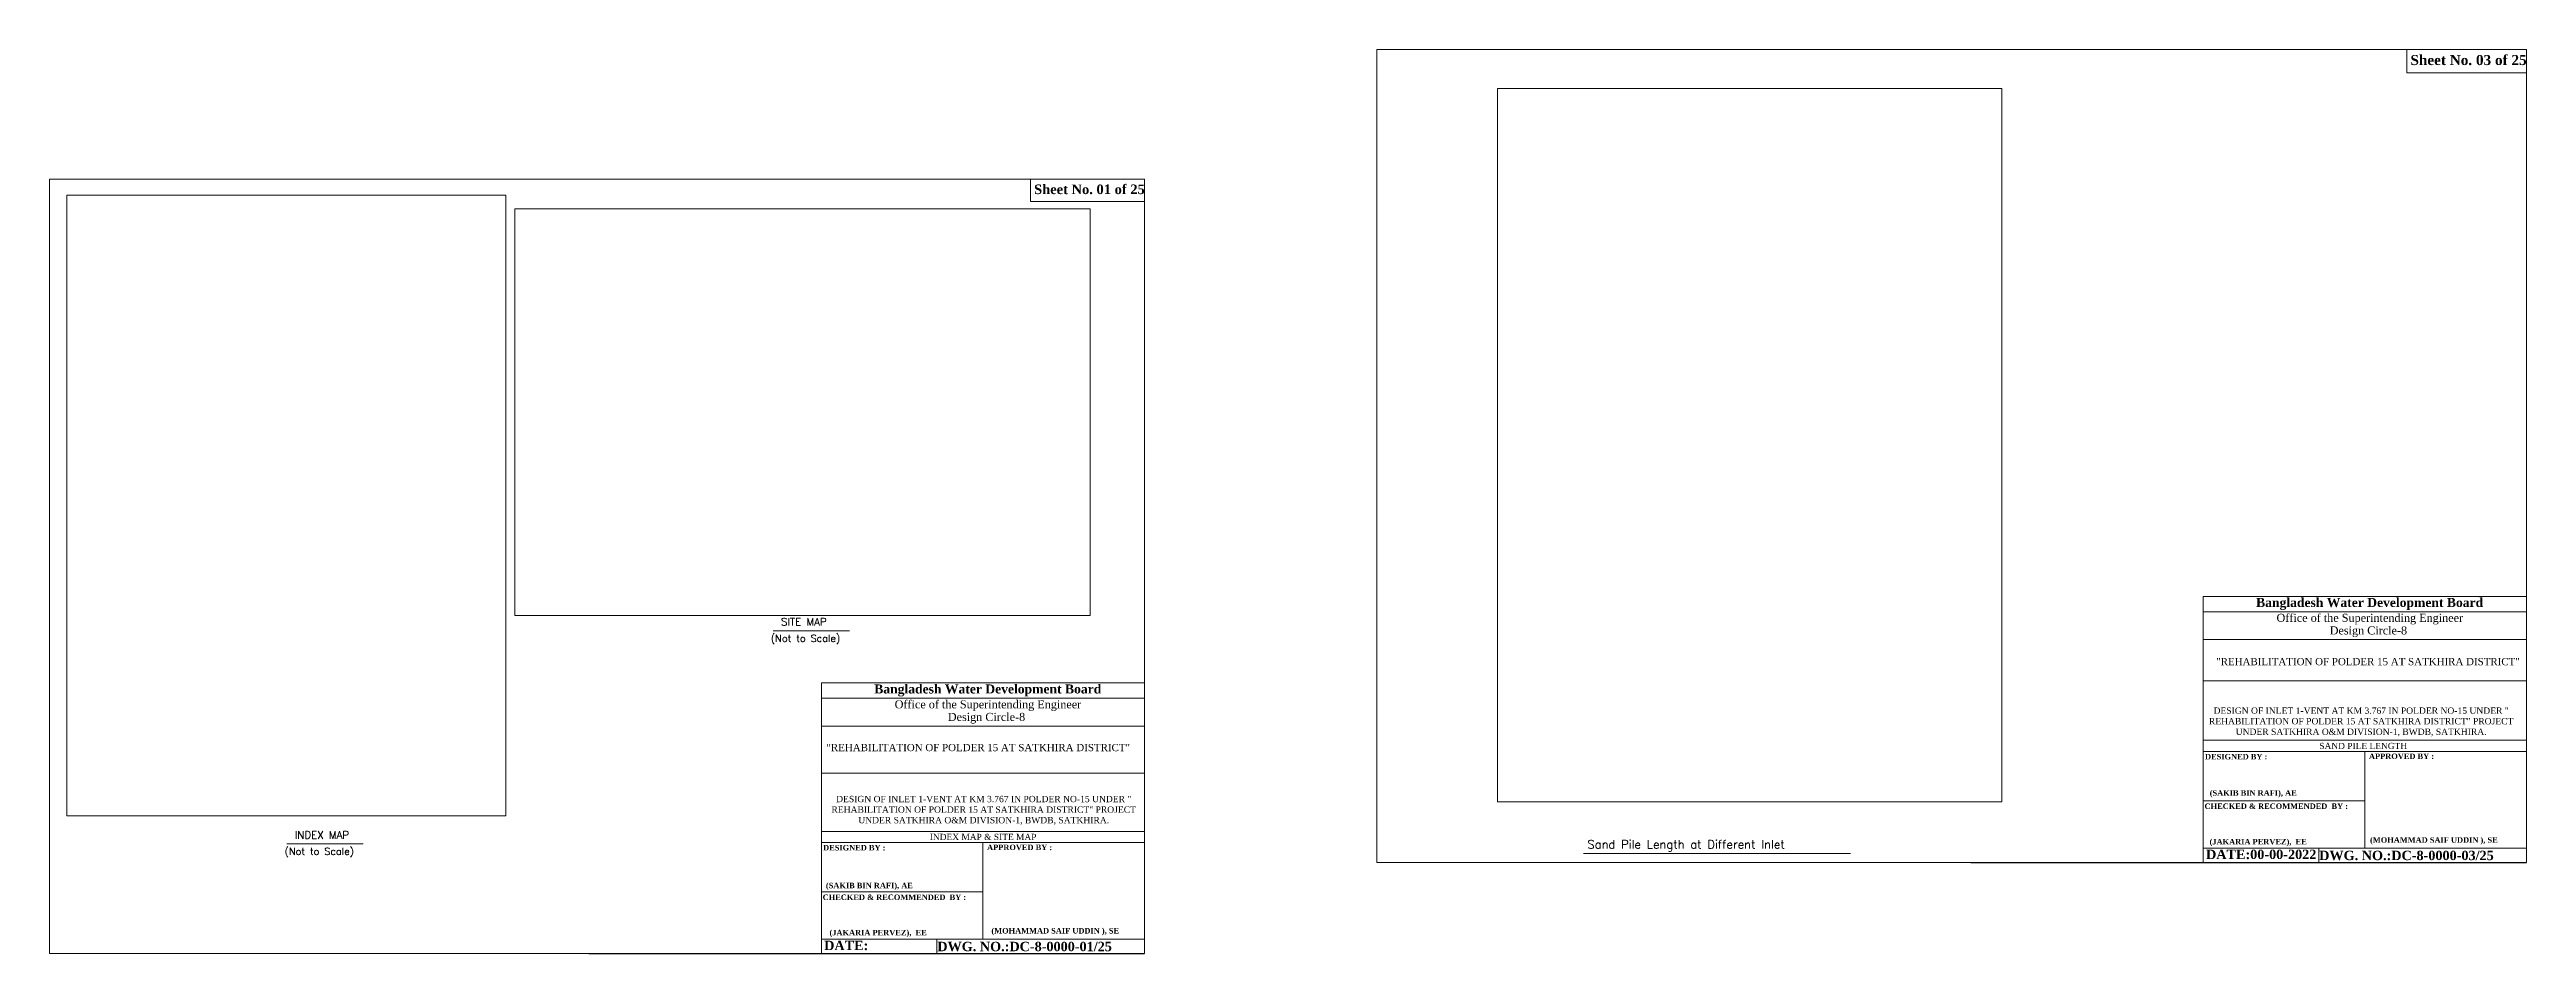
# Model space of a CAD drawing. Header units: inches. Extents: x -1277702 to 350617, y -622745 to 1282697.
# Drawn here: x -1184985 to -1048125, y 908139 to 958098 of the extents above; entities that cross this region are included whole.
import ezdxf

# ---------------------------------------------------------------- set-up
doc = ezdxf.new("R2010")
doc.units = ezdxf.units.IN
doc.header["$LTSCALE"] = 600
doc.header["$MEASUREMENT"] = 0
for name, color, linetype, lineweight in [('Left Bank Profile', 7, 'Continuous', 25), ('LINE', 7, 'Continuous', 20), ('Text 20', 7, 'Continuous', 15)]:
    doc.layers.add(name, color=color, linetype=linetype, lineweight=lineweight)
doc.styles.add('BIG', font='ROMANT.SHX')
picture_1 = doc.add_image_def('image1.jpg', size_in_pixel=(3507, 4960))
picture_2 = doc.add_image_def('image2.jpg', size_in_pixel=(4960, 3507))
picture_3 = doc.add_image_def('image3.jpg', size_in_pixel=(1240, 1754))

msp = doc.modelspace()

# ---------------------------------------------------------------- texts
at = {"layer": 'LINE', "style": 'BIG'}
for s, height, p in [('SITE MAP', 414.75, (-1144569.60769, 926263.83407)), ('(Not to Scale)', 394.0125, (-1145130.72741, 925364.18474)), ('INDEX MAP', 414.75, (-1171436.83691, 914483.69659)), ('(Not to Scale)', 394.0125, (-1171997.95663, 913584.04726))]:
    msp.add_text(s, height=height, dxfattribs=at).set_placement(p)
at = {"layer": 'LINE', "color": 7, "lineweight": 9}
for s, insert, char_height, width, attachment_point in [('{\\fTimes New Roman|b1|i0|c0|p18;Sheet No. 03 of 25}', (-1054535.46317, 957796.30162), 556.6035349, 19993.0180895, 1), ('{\\fTimes New Roman|b1|i0|c0|p18;Sheet No. 01 of 25}', (-1130584.30091, 950637.87561), 530.0986047, 19040.969609, 1), ('{\\fTimes New Roman|b1|i0|c0|p18;Bangladesh Water Development Board}', (-1063062.66832, 927787.35667), 497.5180941, 17870.6882813, 1), ('{\\fTimes New Roman|b0|i0|c0|p18;Office of the Superintending Engineer}', (-1061935.02493, 926912.51354), 445.2309525, 15992.5511223, 1), ('{\\fTimes New Roman|b0|i0|c0|p18;Design Circle-8}', (-1058998.09981, 926216.29468), 445.2309525, 15992.5511223, 1), ('{\\fTimes New Roman|b0|i0|c0|p18;\\C256;"REHABILITATION OF POLDER 15 AT SATKHIRA DISTRICT"}', (-1065266.81342, 924469.12128), 400, 25576.235495, 1), ('{\\fTimes New Roman|b1|i0|c0|p18;Bangladesh Water Development Board}', (-1139416.74395, 923006.5024), 497.5180941, 17870.6882813, 1), ('{\\fTimes New Roman|b0|i0|c0|p18;Office of the Superintending Engineer}', (-1138289.10056, 922131.65927), 445.2309525, 15992.5511223, 1), ('{\\fTimes New Roman|b0|i0|c0|p18;Design Circle-8}', (-1135352.17544, 921435.44041), 445.2309525, 15992.5511223, 1), ('{\\fTimes New Roman Greek|b0|i0|c0|p18;\\C256;DESIGN OF INLET 1-VENT AT KM 3.767 IN POLDER NO-15 UNDER " REHABILITATION OF POLDER 15 AT SATKHIRA DISTRICT" PROJECT UNDER SATKHIRA O&M DIVISION-1, BWDB, SATKHIRA.}', (-1057260.36401, 920136.29926), 350, 16825.8140517, 8), ('{\\fTimes New Roman|b0|i0|c0|p18;\\C256;"REHABILITATION OF POLDER 15 AT SATKHIRA DISTRICT"}', (-1142058.12779, 919719.80316), 400, 25576.235495, 1), ('{\\fTimes New Roman|b0|i0|c0|p18;SAND PILE LENGTH}', (-1057145.41038, 919430.81583), 344.1635465, 14684.120348, 8), ('{\\fTimes New Roman Greek|b0|i0|c0|p18;\\C256;DESIGN OF INLET 1-VENT AT KM 3.767 IN POLDER NO-15 UNDER " REHABILITATION OF POLDER 15 AT SATKHIRA DISTRICT" PROJECT UNDER SATKHIRA O&M DIVISION-1, BWDB, SATKHIRA.}', (-1133368.14702, 915251.57889), 350, 17603.8106409, 8), ('{\\fTimes New Roman|b0|i0|c0|p18;INDEX MAP & SITE MAP}', (-1133400.34491, 914403.45379), 344.1635465, 14684.120348, 8)]:
    msp.add_mtext(s, dxfattribs=dict(at, insert=insert, char_height=char_height, width=width, attachment_point=attachment_point))
at = {"layer": 'LINE', "color": 7, "lineweight": 9, "attachment_point": 1}
for s, insert, char_height in [('{\\fTimes New Roman|b1|i0|c0|p18;DESIGNED BY :}', (-1065887.60636, 919168.84103), 302.878199), ('{\\fTimes New Roman|b1|i0|c0|p18;APPROVED BY :}', (-1056828.06691, 919188.44501), 302.878199), ('{\\fTimes New Roman|b1|i0|c0|p18;\\C0;(SAKIB BIN RAFI), AE}', (-1065626.69674, 917161.80001), 302.878199), ('{\\fTimes New Roman|b1|i0|c0|p18;CHECKED & RECOMMENDED  BY :}', (-1065912.50253, 916431.63397), 302.878199), ('{\\fTimes New Roman|b1|i0|c0|p18;\\C0;(JAKARIA PERVEZ),  EE  }', (-1065633.97668, 914468.02357), 302.878199), ('{\\fTimes New Roman|b1|i0|c0|p18;\\C0;(MOHAMMAD SAIF UDDIN ), SE}', (-1056767.79996, 914562.60138), 302.878199), ('{\\fTimes New Roman|b1|i0|c0|p18;DESIGNED BY :}', (-1142241.68199, 914135.35604), 302.878199), ('{\\fTimes New Roman|b1|i0|c0|p18;APPROVED BY :}', (-1133182.14254, 914154.96003), 302.878199), ('{\\fTimes New Roman|b1|i0|c0|p18;DATE:00-00-2022}', (-1065829.94438, 913876.62455), 518.9595132), ('{\\fTimes New Roman|b0|i0|c0|p18; \\fTimes New Roman|b1|i0|c0|p18;DWG. NO.:DC-8-0000-03/25}', (-1059774.31599, 913817.80388), 518.9595132), ('{\\fTimes New Roman|b1|i0|c0|p18;\\C0;(SAKIB BIN RAFI), AE}', (-1142087.64505, 912047.21042), 302.878199), ('{\\fTimes New Roman|b1|i0|c0|p18;CHECKED & RECOMMENDED  BY :}', (-1142266.57816, 911398.14899), 302.878199), ('{\\fTimes New Roman|b1|i0|c0|p18;DATE:}', (-1142184.02001, 908843.13957), 518.9595132), ('{\\fTimes New Roman|b1|i0|c0|p18;\\C0;(JAKARIA PERVEZ),  EE  }', (-1141889.32977, 909444.83977), 302.878199), ('{\\fTimes New Roman|b0|i0|c0|p18; \\fTimes New Roman|b1|i0|c0|p18;DWG. NO.:DC-8-0000-01/25}', (-1136128.39162, 908784.3189), 518.9595132), ('{\\fTimes New Roman|b1|i0|c0|p18;\\C0;(MOHAMMAD SAIF UDDIN ), SE}', (-1132942.24937, 909545.02989), 302.878199)]:
    msp.add_mtext(s, dxfattribs=dict(at, insert=insert, char_height=char_height))
at = {"layer": 'Text 20', "style": 'BIG'}
msp.add_text('Sand Pile Length at Different Inlet', height=466.59375, dxfattribs=at).set_placement((-1100006.4539, 913934.0745))

# ---------------------------------------------------------------- linework, layer by layer
at = {"layer": 'Left Bank Profile'}
for points in [[(-1078824.76516, 913172.54), (-1048125.46736, 913172.54)], [(-1078824.76516, 913172.54), (-1048125.46736, 913172.54)], [(-1155178.84079, 908139.05502), (-1124479.54299, 908139.05502)], [(-1155178.84079, 908139.05502), (-1124479.54299, 908139.05502)]]:
    msp.add_lwpolyline(points, dxfattribs=at)
at = {"layer": 'LINE'}
for p, q in [((-1065983.37542, 927875.6837), (-1048125.46736, 927875.6837)), ((-1065983.37542, 927875.6837), (-1065983.37542, 919165.47272)), ((-1065983.37542, 927028.99786), (-1048125.46736, 927028.99786)), ((-1145005.57077, 925977.94544), (-1140791.57077, 925977.94544)), ((-1065983.37542, 925482.52805), (-1048125.46736, 925482.52805)), ((-1142337.45105, 923094.82943), (-1124479.54299, 923094.82943)), ((-1142337.45105, 923094.82943), (-1142337.45105, 914131.98773)), ((-1065983.37542, 923207.43904), (-1048125.46736, 923207.43904)), ((-1142337.45105, 922248.14359), (-1124479.54299, 922248.14359)), ((-1142337.45105, 920701.67378), (-1124479.54299, 920701.67378)), ((-1065983.37542, 919920.83154), (-1048125.46736, 919920.83154)), ((-1065983.37542, 919307.45537), (-1048125.46736, 919307.45537)), ((-1065983.37542, 913172.54), (-1065983.37542, 919165.47272)), ((-1057054.42139, 919307.45537), (-1057054.42139, 913965.0163)), ((-1142337.45105, 918094.98977), (-1124479.54299, 918094.98977)), ((-1065983.37542, 916572.15255), (-1057054.42139, 916572.15255)), ((-1142337.45105, 914887.34656), (-1124479.54299, 914887.34656)), ((-1142337.45105, 914273.97039), (-1124479.54299, 914273.97039)), ((-1133408.49702, 914273.97039), (-1133408.49702, 908931.53131)), ((-1171872.79999, 914197.80796), (-1167658.79999, 914197.80796)), ((-1142337.45105, 908139.05502), (-1142337.45105, 914131.98773)), ((-1100224.92591, 913656.66494), (-1085472.39063, 913656.66494)), ((-1065983.37542, 913965.0163), (-1048125.46736, 913965.0163)), ((-1062632.76083, 913965.0163), (-1048125.46736, 913965.0163)), ((-1062632.76083, 913965.0163), (-1048125.46736, 913965.0163)), ((-1062632.76083, 913965.0163), (-1048125.46736, 913965.0163)), ((-1142337.45105, 911538.66757), (-1133408.49702, 911538.66757)), ((-1142337.45105, 908931.53131), (-1124479.54299, 908931.53131)), ((-1138986.83646, 908931.53131), (-1124479.54299, 908931.53131)), ((-1138986.83646, 908931.53131), (-1124479.54299, 908931.53131)), ((-1138986.83646, 908931.53131), (-1124479.54299, 908931.53131))]:
    msp.add_line(p, q, dxfattribs=at)
at = {"layer": 'LINE', "lineweight": 9}
for p, q in [((-1048125.46736, 925377.66343), (-1048125.46736, 913172.54)), ((-1124479.54299, 920701.67378), (-1124479.54299, 908139.05502))]:
    msp.add_line(p, q, dxfattribs=at)
at = {"layer": 'LINE', "color": 7, "lineweight": 9}
for p, q in [((-1065389.14466, 913172.54), (-1079409.76672, 913172.54)), ((-1048125.46736, 913172.54), (-1065389.14466, 913172.54)), ((-1059600.84032, 913965.0163), (-1059600.84032, 913172.54)), ((-1051809.51939, 913172.54), (-1050602.1842, 913172.54)), ((-1135954.91595, 908931.53131), (-1135954.91595, 908139.05502)), ((-1141743.22029, 908139.05502), (-1155763.84235, 908139.05502)), ((-1124479.54299, 908139.05502), (-1141743.22029, 908139.05502)), ((-1128163.59502, 908139.05502), (-1126956.25983, 908139.05502))]:
    msp.add_line(p, q, dxfattribs=at)
at = {"layer": 'LINE'}
for points in [[(-1111655.92736, 913172.54), (-1048125.46736, 913172.54), (-1048125.46736, 958097.651), (-1111655.92736, 958097.651)], [(-1184984.74299, 908139.05502), (-1124479.54299, 908139.05502), (-1124479.54299, 950924.87502), (-1184984.74299, 950924.87502)]]:
    msp.add_lwpolyline(points, close=True, dxfattribs=at)
at = {"layer": 'LINE', "lineweight": 9}
for points in [[(-1048125.46736, 958097.651), (-1054734.68342, 958097.651), (-1054734.68342, 956801.18751), (-1048125.46736, 956801.18751)], [(-1124479.54299, 950924.87502), (-1130774.03448, 950924.87502), (-1130774.03448, 949690.14789), (-1124479.54299, 949690.14789)]]:
    msp.add_lwpolyline(points, close=True, dxfattribs=at)

msp.set_redraw_order([(e.dxf.handle, doc.entitydb.next_handle()) for e in msp.query("TEXT MTEXT ATTDEF DIMENSION ARC_DIMENSION")])  # texts and dimensions are drawn at this point

# ---------------------------------------------------------------- pictures from other files: only their frames are drawn
at = {"layer": 'LINE', "color": 3, "ltscale": 0.5}
image = msp.add_image(picture_3, insert=(-1104976.79289, 916524.74329), size_in_units=(27872.77092, 39426.48403), dxfattribs=at)
image.dxf.flags = 7
image = msp.add_image(picture_1, insert=(-1184032.05209, 915739.21178), size_in_units=(24253.2723, 34301.74811), dxfattribs=at)
image.dxf.flags = 7
image = msp.add_image(picture_2, insert=(-1159281.50913, 926813.41235), size_in_units=(31791.44665, 22478.34746), dxfattribs=at)
image.dxf.flags = 7

doc.saveas('drawing.dxf')
